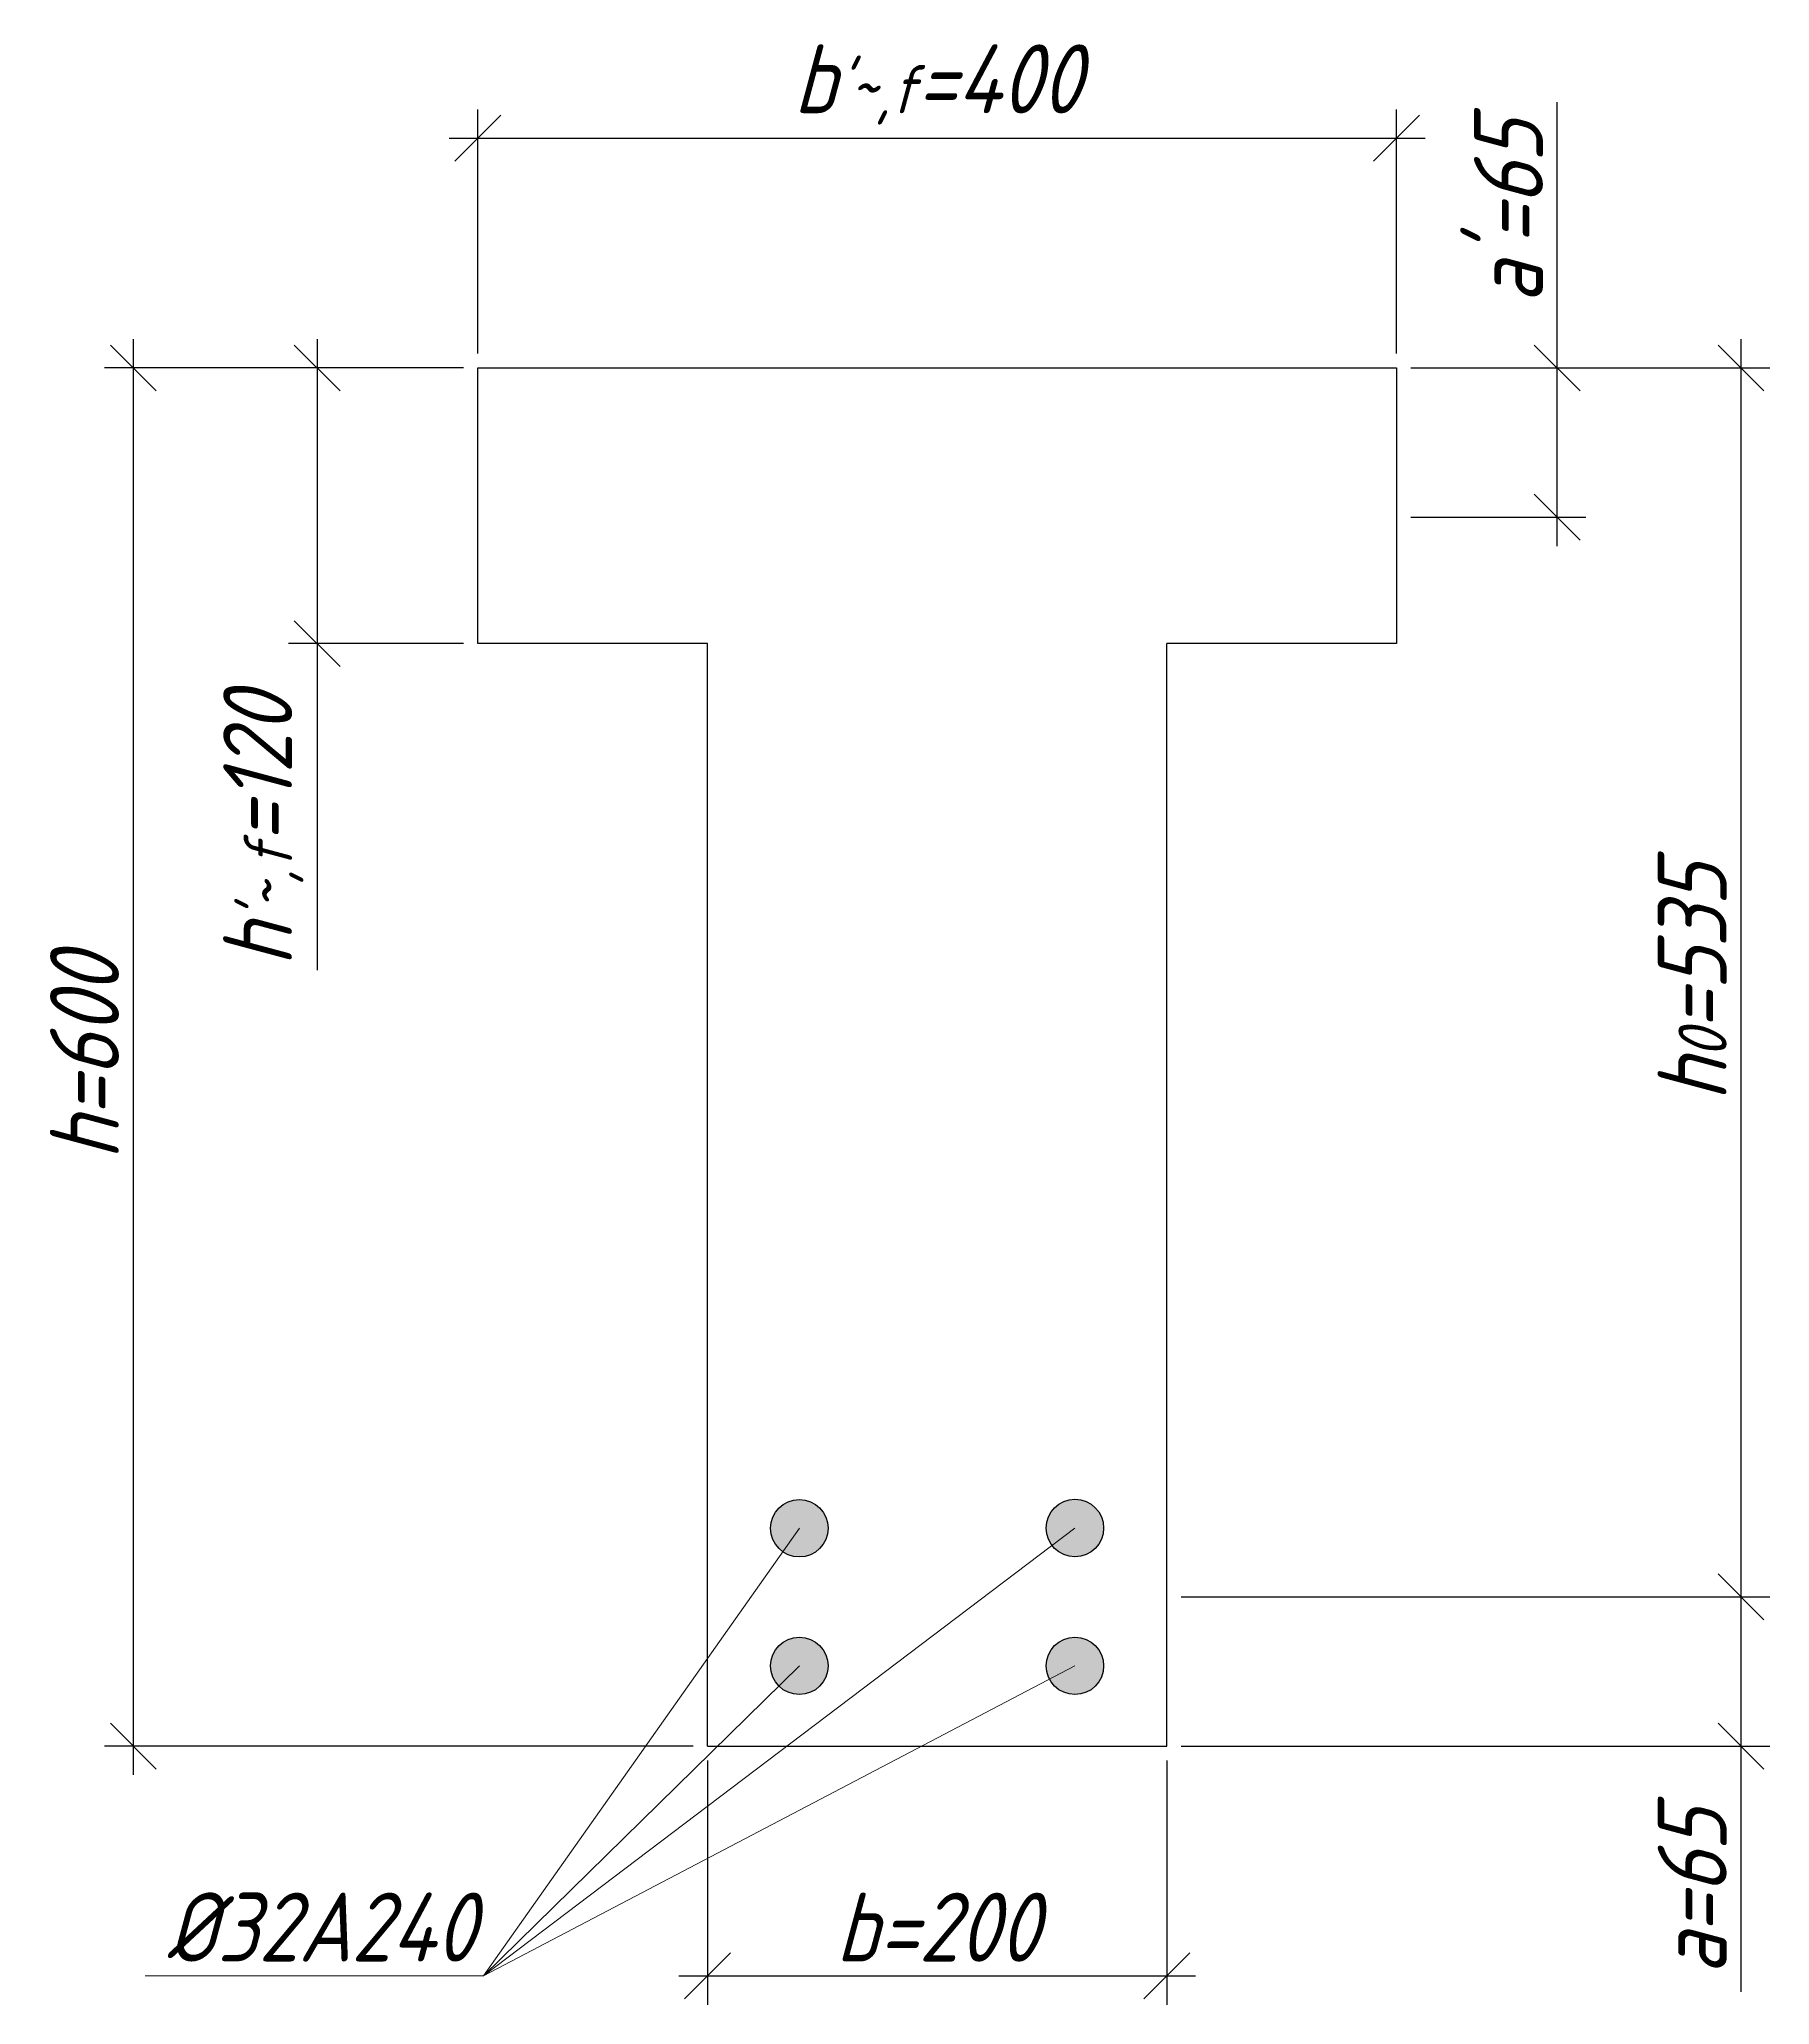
# Model space of a CAD drawing. Header units: millimetres. Extents: x -180 to 58926, y -10791 to 13515.
# Drawn here: x 6903 to 7656, y -2118 to -1262 of the extents above; entities that cross this region are included whole.
import ezdxf

# ---------------------------------------------------------------- set-up
doc = ezdxf.new("R2010")
doc.units = ezdxf.units.MM
for name, color, linetype, lineweight in [('basic', 95, 'Continuous', 30), ('size', 45, 'Continuous', 20), ('text', 13, 'Continuous', 20), ('thin', 153, 'Continuous', 18)]:
    doc.layers.add(name, color=color, linetype=linetype, lineweight=lineweight)
doc.styles.add('Structures', font='isocpeur.ttf', dxfattribs={"width": 0.85, "oblique": 15})
doc.dimstyles.new('Structures', dxfattribs={"dimtxt": 3, "dimasz": 2, "dimexe": 1.25, "dimexo": 0.625, "dimtad": 1, "dimtxsty": 'Structures', "dimblk": 'OBLIQUE', "dimcen": 2.5, "dimdle": 1.25, "dimadec": 0, "dimazin": 0, "dimtfac": 1, "dimtmove": 0, "dimatfit": 3, "dimfxl": 1, "dimarcsym": 0})

msp = doc.modelspace()

# ---------------------------------------------------------------- texts
at = {"layer": 'text', "insert": (7025.498, -2084.122), "char_height": 30, "width": 137.52879, "attachment_point": 5, "style": 'Structures'}
msp.add_mtext('%%C32A240', dxfattribs=at)

# ---------------------------------------------------------------- blocks, each defined once
blk = doc.blocks.new('_Oblique')
at = {"color": 0, "linetype": 'ByBlock', "lineweight": -2}
blk.add_line((-0.5, -0.5), (0.5, 0.5), dxfattribs=at)
blk = doc.blocks.new('*D120')
at = {"layer": 'Defpoints', "color": 0, "transparency": 16777216}
for p in [(7193.9, -2005.38), (7393.9, -2005.38), (7393.9, -2105.38)]:
    blk.add_point(p, dxfattribs=at)
at = {"layer": 'size', "color": 0, "lineweight": -2, "transparency": 16777216}
for p, q in [((7193.9, -2011.63), (7193.9, -2117.88)), ((7393.9, -2011.63), (7393.9, -2117.88)), ((7181.4, -2105.38), (7406.4, -2105.38))]:
    blk.add_line(p, q, dxfattribs=at)
at = {"layer": 'size', "color": 0, "lineweight": -2, "transparency": 16777216, "xscale": 20, "yscale": 20, "zscale": 20, "rotation": 180}
blk.add_blockref('_Oblique', (7193.9, -2105.38), dxfattribs=at)
at = {"layer": 'size', "color": 0, "lineweight": -2, "transparency": 16777216, "xscale": 20, "yscale": 20, "zscale": 20}
blk.add_blockref('_Oblique', (7393.9, -2105.38), dxfattribs=at)
at = {"layer": 'size', "color": 0, "transparency": 16777216, "insert": (7293.9, -2084.13), "char_height": 30, "attachment_point": 5, "style": 'Structures'}
blk.add_mtext('b=200', dxfattribs=at)
blk = doc.blocks.new('*D121')
at = {"layer": 'Defpoints', "color": 0, "transparency": 16777216}
for p in [(7493.9, -1305.38), (7093.9, -1405.38), (7493.9, -1405.38)]:
    blk.add_point(p, dxfattribs=at)
at = {"layer": 'size', "color": 0, "lineweight": -2, "transparency": 16777216}
for p, q in [((7093.9, -1399.13), (7093.9, -1292.88)), ((7493.9, -1399.13), (7493.9, -1292.88)), ((7081.4, -1305.38), (7506.4, -1305.38))]:
    blk.add_line(p, q, dxfattribs=at)
at = {"layer": 'size', "color": 0, "lineweight": -2, "transparency": 16777216, "xscale": 20, "yscale": 20, "zscale": 20, "rotation": 180}
blk.add_blockref('_Oblique', (7093.9, -1305.38), dxfattribs=at)
at = {"layer": 'size', "color": 0, "lineweight": -2, "transparency": 16777216, "xscale": 20, "yscale": 20, "zscale": 20}
blk.add_blockref('_Oblique', (7493.9, -1305.38), dxfattribs=at)
at = {"layer": 'size', "color": 0, "transparency": 16777216, "insert": (7293.9, -1281.98), "char_height": 30, "attachment_point": 5, "style": 'Structures'}
blk.add_mtext("b{\\H0.7x;\\S'~,f;}=400", dxfattribs=at)
blk = doc.blocks.new('*D122')
at = {"layer": 'Defpoints', "color": 0, "transparency": 16777216}
for p in [(7493.9, -1405.38), (7563.9, -1405.38), (7493.9, -1470.38)]:
    blk.add_point(p, dxfattribs=at)
at = {"layer": 'size', "color": 0, "lineweight": -2, "transparency": 16777216}
for p, q in [((7563.9, -1405.38), (7563.9, -1289.62)), ((7500.15, -1405.38), (7576.4, -1405.38)), ((7563.9, -1482.88), (7563.9, -1405.38)), ((7500.15, -1470.38), (7576.4, -1470.38))]:
    blk.add_line(p, q, dxfattribs=at)
at = {"layer": 'size', "color": 0, "lineweight": -2, "transparency": 16777216, "xscale": 20, "yscale": 20, "zscale": 20}
for p, rotation in [((7563.9, -1405.38), 90), ((7563.9, -1470.38), 270)]:
    blk.add_blockref('_Oblique', p, dxfattribs=dict(at, rotation=rotation))
at = {"layer": 'size', "color": 0, "transparency": 16777216, "insert": (7542.65, -1337.5), "char_height": 30, "attachment_point": 5, "rotation": 90, "style": 'Structures'}
blk.add_mtext("a'=65", dxfattribs=at)
blk = doc.blocks.new('*D123')
at = {"layer": 'Defpoints', "color": 0, "transparency": 16777216}
for p in [(7493.9, -1405.38), (7393.9, -1940.38), (7643.9, -1940.38)]:
    blk.add_point(p, dxfattribs=at)
at = {"layer": 'size', "color": 0, "lineweight": -2, "transparency": 16777216}
for p, q in [((7643.9, -1392.88), (7643.9, -1952.88)), ((7500.15, -1405.38), (7656.4, -1405.38)), ((7400.15, -1940.38), (7656.4, -1940.38))]:
    blk.add_line(p, q, dxfattribs=at)
at = {"layer": 'size', "color": 0, "lineweight": -2, "transparency": 16777216, "xscale": 20, "yscale": 20, "zscale": 20}
for p, rotation in [((7643.9, -1405.38), 90), ((7643.9, -1940.38), 270)]:
    blk.add_blockref('_Oblique', p, dxfattribs=dict(at, rotation=rotation))
at = {"layer": 'size', "color": 0, "transparency": 16777216, "insert": (7622.65, -1672.88), "char_height": 30, "attachment_point": 5, "rotation": 90, "style": 'Structures'}
blk.add_mtext('h{\\H0.7x;\\S^ 0;}=535', dxfattribs=at)
blk = doc.blocks.new('*D124')
at = {"layer": 'Defpoints', "color": 0, "transparency": 16777216}
for p in [(7393.9, -1940.38), (7393.9, -2005.38), (7643.9, -2005.38)]:
    blk.add_point(p, dxfattribs=at)
at = {"layer": 'size', "color": 0, "lineweight": -2, "transparency": 16777216}
for p, q in [((7643.9, -1927.88), (7643.9, -2005.38)), ((7400.15, -1940.38), (7656.4, -1940.38)), ((7400.15, -2005.38), (7656.4, -2005.38)), ((7643.9, -2005.38), (7643.9, -2112.22))]:
    blk.add_line(p, q, dxfattribs=at)
at = {"layer": 'size', "color": 0, "lineweight": -2, "transparency": 16777216, "xscale": 20, "yscale": 20, "zscale": 20}
for p, rotation in [((7643.9, -1940.38), 90), ((7643.9, -2005.38), 270)]:
    blk.add_blockref('_Oblique', p, dxfattribs=dict(at, rotation=rotation))
at = {"layer": 'size', "color": 0, "transparency": 16777216, "insert": (7622.65, -2068.8), "char_height": 30, "attachment_point": 5, "rotation": 90, "style": 'Structures'}
blk.add_mtext('a=65', dxfattribs=at)
blk = doc.blocks.new('*D125')
at = {"layer": 'Defpoints', "color": 0, "transparency": 16777216}
for p in [(7093.9, -1405.38), (7023.9, -1525.38), (7093.9, -1525.38)]:
    blk.add_point(p, dxfattribs=at)
at = {"layer": 'size', "color": 0, "lineweight": -2, "transparency": 16777216}
for p, q in [((7023.9, -1392.88), (7023.9, -1525.38)), ((7087.65, -1405.38), (7011.4, -1405.38)), ((7087.65, -1525.38), (7011.4, -1525.38)), ((7023.9, -1525.38), (7023.9, -1667.56))]:
    blk.add_line(p, q, dxfattribs=at)
at = {"layer": 'size', "color": 0, "lineweight": -2, "transparency": 16777216, "xscale": 20, "yscale": 20, "zscale": 20}
for p, rotation in [((7023.9, -1405.38), 90), ((7023.9, -1525.38), 270)]:
    blk.add_blockref('_Oblique', p, dxfattribs=dict(at, rotation=rotation))
at = {"layer": 'size', "color": 0, "transparency": 16777216, "insert": (7000.5, -1606.47), "char_height": 30, "attachment_point": 5, "rotation": 90, "style": 'Structures'}
blk.add_mtext("h{\\H0.7x;\\S'~,f;}=120", dxfattribs=at)
blk = doc.blocks.new('*D126')
at = {"layer": 'Defpoints', "color": 0, "transparency": 16777216}
for p in [(7093.9, -1405.38), (6943.9, -2005.38), (7193.9, -2005.38)]:
    blk.add_point(p, dxfattribs=at)
at = {"layer": 'size', "color": 0, "lineweight": -2, "transparency": 16777216}
for p, q in [((6943.9, -1392.88), (6943.9, -2017.88)), ((7087.65, -1405.38), (6931.4, -1405.38)), ((7187.65, -2005.38), (6931.4, -2005.38))]:
    blk.add_line(p, q, dxfattribs=at)
at = {"layer": 'size', "color": 0, "lineweight": -2, "transparency": 16777216, "xscale": 20, "yscale": 20, "zscale": 20}
for p, rotation in [((6943.9, -1405.38), 90), ((6943.9, -2005.38), 270)]:
    blk.add_blockref('_Oblique', p, dxfattribs=dict(at, rotation=rotation))
at = {"layer": 'size', "color": 0, "transparency": 16777216, "insert": (6922.65, -1705.38), "char_height": 30, "attachment_point": 5, "rotation": 90, "style": 'Structures'}
blk.add_mtext('h=600', dxfattribs=at)

# ---------------------------------------------------------------- dimensions: what is measured, and where the dimension line sits
at = {"layer": 'size'}
for base, p1, p2, text, picture, middle in [((7493.899, -1305.384), (7093.899, -1405.384), (7493.899, -1405.384), "b{\\H0.7x;\\S'~,f;}=<>", '*D121', (7293.899, -1281.984)), ((7393.899, -2105.384), (7193.899, -2005.384), (7393.899, -2005.384), 'b=<>', '*D120', (7293.899, -2084.134))]:
    dim = msp.add_linear_dim(base=base, p1=p1, p2=p2, text=text, dimstyle='Structures', dxfattribs=at)
    dim.commit()
    dim.dimension.update_dxf_attribs({"geometry": picture, "text_midpoint": middle})
for base, p1, p2, text, picture, middle in [((7563.899, -1405.384), (7493.899, -1470.384), (7493.899, -1405.384), "a'=<>", '*D122', (7542.649, -1337.503)), ((6943.899, -2005.384), (7093.899, -1405.384), (7193.899, -2005.384), 'h=<>', '*D126', (6922.649, -1705.384)), ((7023.899, -1525.384), (7093.899, -1405.384), (7093.899, -1525.384), "h{\\H0.7x;\\S'~,f;}=<>", '*D125', (7000.499, -1606.474)), ((7643.899, -1940.384), (7493.899, -1405.384), (7393.899, -1940.384), 'h{\\H0.7x;\\S^ 0;}=<>', '*D123', (7622.649, -1672.884)), ((7643.899, -2005.384), (7393.899, -1940.384), (7393.899, -2005.384), 'a=<>', '*D124', (7622.649, -2068.804))]:
    dim = msp.add_linear_dim(base=base, p1=p1, p2=p2, angle=90, text=text, dimstyle='Structures', dxfattribs=at)
    dim.commit()
    dim.dimension.update_dxf_attribs({"geometry": picture, "text_midpoint": middle})

# ---------------------------------------------------------------- hatches: boundary and pattern name
at = {"layer": 'basic'}
h = msp.add_hatch(color=256, dxfattribs=at)
h.dxf.hatch_style = 1
h.paths.add_polyline_path([(7233.899, -1897.986, 0.4142136), (7221.399, -1910.486), (7233.899, -1910.486)])
h.paths.add_polyline_path([(7233.899, -1897.986), (7233.899, -1910.486), (7246.399, -1910.486, 0.4142136)])
h.paths.add_polyline_path([(7246.399, -1910.486), (7233.899, -1910.486), (7233.899, -1922.986, 0.4142136)])
h.paths.add_polyline_path([(7233.899, -1910.486), (7221.399, -1910.486, 0.4142136), (7233.899, -1922.986)])
h = msp.add_hatch(color=256, dxfattribs=at)
h.dxf.hatch_style = 1
h.paths.add_polyline_path([(7353.899, -1897.884, 0.4142136), (7341.399, -1910.384), (7353.899, -1910.384)])
h.paths.add_polyline_path([(7353.899, -1897.884), (7353.899, -1910.384), (7366.399, -1910.384, 0.4142136)])
h.paths.add_polyline_path([(7366.399, -1910.384), (7353.899, -1910.384), (7353.899, -1922.884, 0.4142136)])
h.paths.add_polyline_path([(7353.899, -1910.384), (7341.399, -1910.384, 0.4142136), (7353.899, -1922.884)])
h = msp.add_hatch(color=256, dxfattribs=at)
h.dxf.hatch_style = 1
h.paths.add_polyline_path([(7233.899, -1957.884, 0.4142136), (7221.399, -1970.384), (7233.899, -1970.384)])
h.paths.add_polyline_path([(7233.899, -1957.884), (7233.899, -1970.384), (7246.399, -1970.384, 0.4142136)])
h.paths.add_polyline_path([(7246.399, -1970.384), (7233.899, -1970.384), (7233.899, -1982.884, 0.4142136)])
h.paths.add_polyline_path([(7233.899, -1970.384), (7221.399, -1970.384, 0.4142136), (7233.899, -1982.884)])
h = msp.add_hatch(color=256, dxfattribs=at)
h.dxf.hatch_style = 1
h.paths.add_polyline_path([(7353.899, -1957.884, 0.4142136), (7341.399, -1970.384), (7353.899, -1970.384)])
h.paths.add_polyline_path([(7353.899, -1957.884), (7353.899, -1970.384), (7366.399, -1970.384, 0.4142136)])
h.paths.add_polyline_path([(7366.399, -1970.384), (7353.899, -1970.384), (7353.899, -1982.884, 0.4142136)])
h.paths.add_polyline_path([(7353.899, -1970.384), (7341.399, -1970.384, 0.4142136), (7353.899, -1982.884)])

# ---------------------------------------------------------------- linework, layer by layer
for p, q in [((7093.899, -1405.384), (7493.899, -1405.384)), ((7093.899, -1525.384), (7093.899, -1405.384)), ((7493.899, -1405.384), (7493.899, -1525.384)), ((7193.899, -1525.384), (7093.899, -1525.384)), ((7193.899, -2005.384), (7193.899, -1525.384)), ((7493.899, -1525.384), (7393.899, -1525.384)), ((7393.899, -2005.384), (7393.899, -1525.384)), ((7193.899, -2005.384), (7393.899, -2005.384))]:
    msp.add_line(p, q, dxfattribs=at)
for centre in [(7233.899, -1910.486), (7353.899, -1910.384), (7233.899, -1970.384), (7353.899, -1970.384)]:
    msp.add_circle(centre, 12.5, dxfattribs=at)
at = {"layer": 'thin'}
for p, q in [((7096.43, -2105.384), (7353.899, -1910.384)), ((7096.43, -2105.384), (7233.899, -1910.486)), ((7233.899, -1970.384), (7096.43, -2105.384)), ((7353.899, -1970.384), (7096.43, -2105.384)), ((7096.43, -2105.384), (6948.994, -2105.384))]:
    msp.add_line(p, q, dxfattribs=at)

msp.set_redraw_order([(e.dxf.handle, doc.entitydb.next_handle()) for e in msp.query("TEXT MTEXT ATTDEF DIMENSION ARC_DIMENSION")])  # texts and dimensions are drawn at this point

doc.saveas('drawing.dxf')
